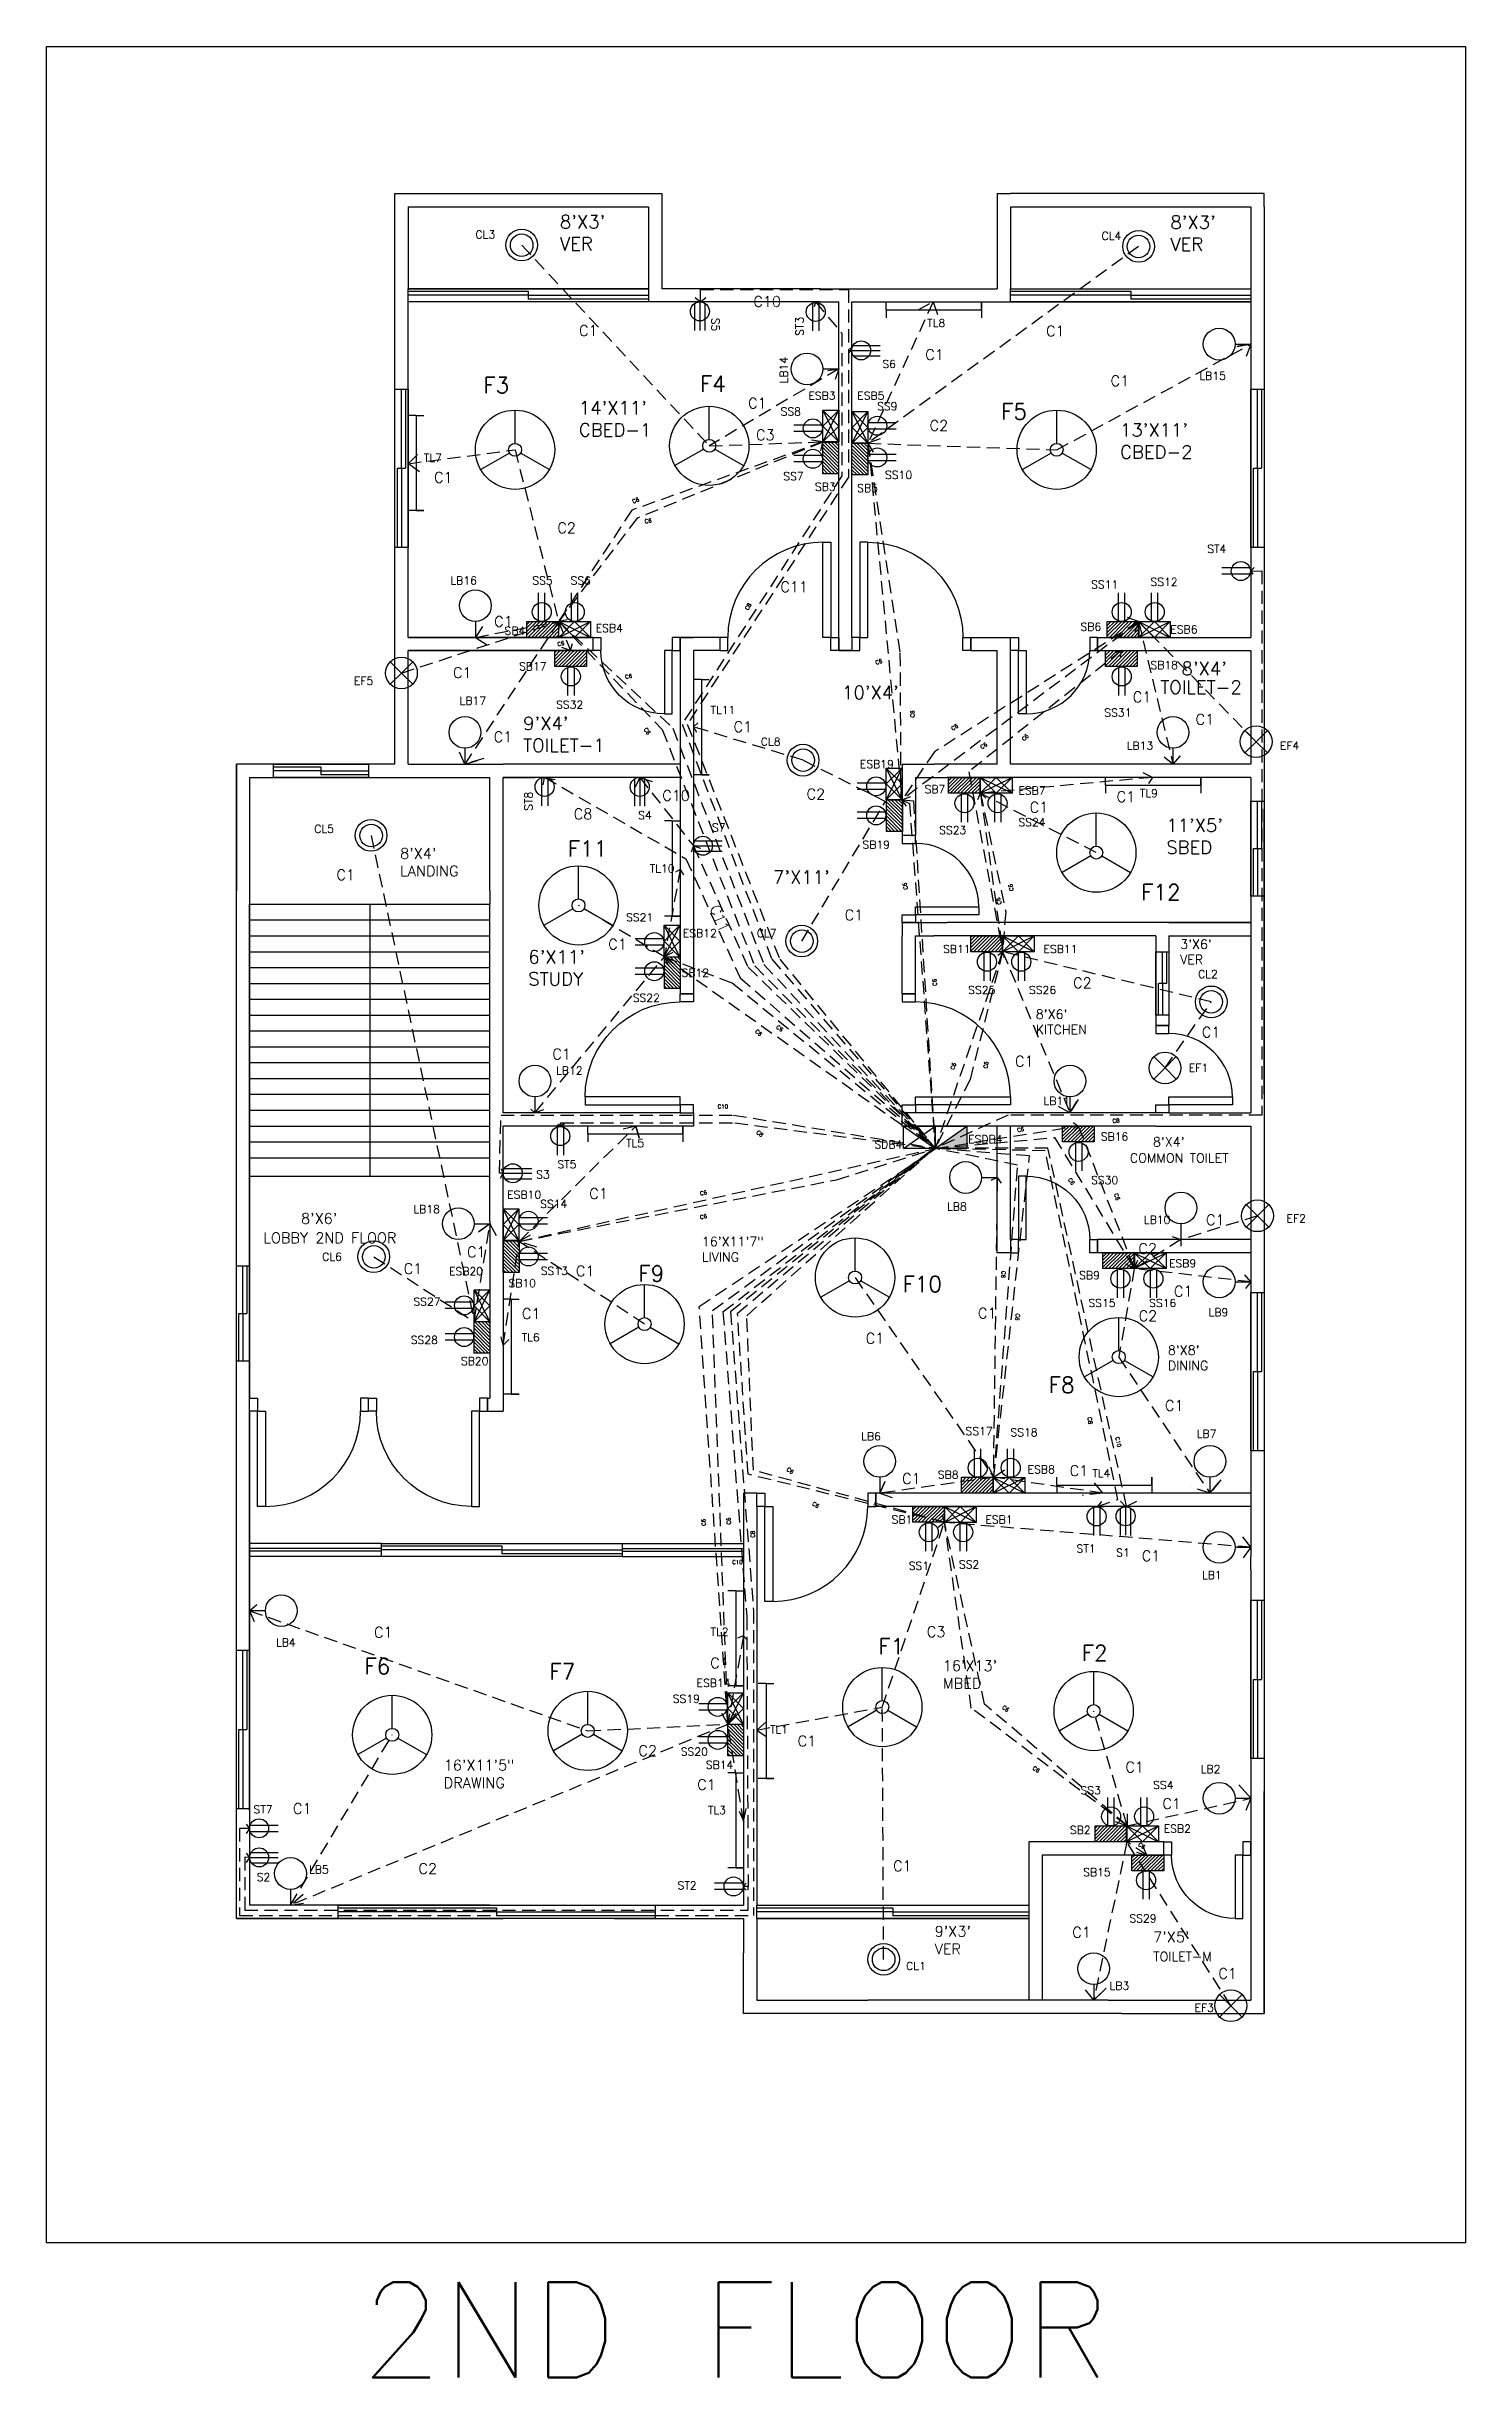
# Model space of a CAD drawing. Header units: inches. Extents: x -1037 to 4136, y -232 to 3826.
# Drawn here: x 880 to 1417, y 1620 to 2502 of the extents above; entities that cross this region are included whole.
import ezdxf

# ---------------------------------------------------------------- set-up
doc = ezdxf.new("R2010")
doc.units = ezdxf.units.IN
doc.header["$LTSCALE"] = 20
doc.header["$MEASUREMENT"] = 0
doc.linetypes.add('HIDDEN', pattern=[0.375, 0.25, -0.125])
for name, color, linetype in [('Dimensions', 90, 'Continuous'), ('Doors', 140, 'Continuous'), ('fixture', 4, 'Continuous'), ('FloorPlan', 7, 'Continuous'), ('Hidden', 2, 'HIDDEN'), ('HiddenEMG', 1, 'HIDDEN'), ('Windows', 40, 'Continuous')]:
    doc.layers.add(name, color=color, linetype=linetype)
doc.styles.get("Standard").update_dxf_attribs({"font": 'simplex.shx', "height": 2})
doc.styles.add('style1', font='txt.shx', dxfattribs={"height": 1.5})

msp = doc.modelspace()

# ---------------------------------------------------------------- texts
at = {"layer": 'Dimensions'}
for s, height, p in [("8'X3'", 5, (1074.26944, 2433.66912)), ("8'X3'", 5, (1305.34237, 2433.4951)), ('VER', 5, (1074.26944, 2425.33579)), ('VER', 5, (1305.34237, 2425.16176)), ("14'X11'", 5, (1081.47276, 2363.2078)), ('CBED-1', 5, (1081.47276, 2354.87447)), ("13'X11'", 5, (1286.30205, 2354.86245)), ('CBED-2', 5, (1286.30205, 2346.52911)), ("8'X4'", 5, (1309.56423, 2264.57053)), ("10'X4'", 5, (1181.089, 2255.4425)), ('TOILET-2', 5, (1301.5, 2257.5)), ("9'X4'", 5, (1060.3476, 2243.79063)), ('TOILET-1', 5, (1060.3476, 2235.45729)), ("11'X5'", 5, (1303.8129, 2205.18824)), ("8'X4'", 4, (1013.8129, 2195.04432)), ('SBED', 5, (1303.8129, 2196.85491)), ('LANDING', 4, (1013.8129, 2188.37765)), ("7'X11'", 5, (1154.93196, 2185.58014)), ("3'X6'", 3.5, (1309.06157, 2160.94039)), ("6'X11'", 5, (1062.3129, 2155.35491)), ('VER', 3.5, (1309.06157, 2155.10706)), ('STUDY', 5, (1062.3129, 2147.02158)), ("8'X6'", 3.5, (1254.38744, 2134.43199)), ('KITCHEN', 3.5, (1254.38744, 2128.59865)), ('COMMON TOILET', 3.5, (1290, 2080)), ("8'X4'", 3.5, (1298.75868, 2086.08875)), ("8'X6'", 4, (976.3129, 2056.85491)), ('LOBBY 2ND FLOOR', 4, (962, 2049.5)), ('16\'X11\'7"', 3.5, (1128, 2048.33333)), ('LIVING', 3.5, (1128, 2042.5)), ("8'X8'", 3.5, (1304.40807, 2007.23176)), ('DINING', 3.5, (1304.40807, 2001.39843)), ("16'X13'", 4, (1219.23124, 1887.51607)), ('MBED', 4, (1219.23124, 1880.84941)), ('16\'X11\'5"', 4, (1030.3129, 1849.85491)), ('DRAWING', 4, (1030.3129, 1843.18824)), ('VER', 4, (1216.14134, 1780.29089)), ("9'X3'", 4, (1216.14134, 1786.95755)), ("7'X5'", 4, (1298.85033, 1784.81686)), ('TOILET-M', 3.5, (1298.85033, 1777.65745))]:
    msp.add_text(s, height=height, dxfattribs=at).set_placement(p)
at = {"layer": 'fixture', "attachment_point": 1}
for s, insert, char_height, width in [('CL3', (1042.3129, 2432.85491), 3, 15.9196211), ('CL4', (1279.3129, 2432.35491), 3, 15.9196211), ('TL8', (1213.3129, 2399.35491), 3, 15.9196211), ('S6', (1196.3129, 2383.85491), 3, 15.9196211), ('F3', (1045.3129, 2377.35491), 6, 21.9196211), ('F4', (1127.3129, 2377.85491), 6, 21.9196211), ('LB15', (1316.3129, 2379.35491), 3, 15.9196211), ('SS8', (1157.8129, 2365.85491), 3, 15.9196211), ('ESB3', (1168.3129, 2371.85491), 3, 15.9196211), ('ESB5', (1186.8129, 2371.85491), 3, 15.9196211), ('SS9', (1194.3129, 2367.85491), 3, 15.9196211), ('F5', (1241.3129, 2367.35491), 6, 21.9196211), ('TL7', (1022.8129, 2348.35491), 3, 15.9196211), ('SS7', (1158.8129, 2341.35491), 3, 15.9196211), ('SS10', (1197.3129, 2341.85491), 3, 15.9196211), ('SB3', (1170.8129, 2337.35491), 3, 15.9196211), ('SB5', (1186.8129, 2336.85491), 3, 15.9196211), ('ST4', (1319.3129, 2313.85491), 3, 15.9196211), ('LB16', (1032.8129, 2301.85491), 3, 15.9196211), ('SS5', (1063.8129, 2301.85491), 3, 21), ('SS6', (1078.3129, 2301.85491), 3, 15.9196211), ('SS11', (1275.3129, 2300.35491), 3, 15.9196211), ('SS12', (1297.8129, 2301.35491), 3, 15.9196211), ('SB4', (1053.3129, 2282.85491), 3, 15.9196211), ('ESB4', (1087.8129, 2283.85491), 3, 15.9196211), ('SB6', (1271.3129, 2284.35491), 3, 15.9196211), ('ESB6', (1305.3129, 2283.35491), 3, 15.9196211), ('SB17', (1058.8129, 2269.35491), 3, 15.9196211), ('SB18', (1297.8129, 2269.85491), 3, 15.9196211), ('EF5', (996.3129, 2263.85491), 3, 21.9196211), ('LB17', (1036.3129, 2256.35491), 3, 15.9196211), ('SS32', (1072.8129, 2254.85491), 3, 15.9196211), ('TL11', (1131.3129, 2252.85491), 3, 15.9196211), ('SS31', (1280.3129, 2251.85491), 3, 15.9196211), ('CL8', (1150.3129, 2240.85491), 3, 15.9196211), ('LB13', (1288.8129, 2239.35491), 3, 15.9196211), ('EF4', (1346.8129, 2239.35491), 3, 21.9196211), ('ESB19', (1187.8129, 2232.35491), 3, 15.9196211), ('SB7', (1212.3129, 2222.85491), 3, 15.9196211), ('ESB7', (1247.8129, 2222.35491), 3, 15.9196211), ('TL9', (1293.8129, 2221.35491), 3, 15.9196211), ('CL5', (981.3129, 2207.85491), 3, 15.9196211), ('S4', (1103.9, 2213.01916), 3, 15.9196211), ('S7', (1131.8129, 2208.35491), 3, 15.9196211), ('SS23', (1217.8129, 2207.35491), 3, 15.9196211), ('SS24', (1247.8129, 2210.35491), 3, 15.9196211), ('F11', (1077.3129, 2201.85491), 6, 21.9196211), ('SB19', (1188.8129, 2201.85491), 3, 15.9196211), ('TL10', (1108.3129, 2192.85491), 3, 15.9196211), ('F12', (1294.3129, 2185.35491), 6, 21.9196211), ('SS21', (1099.3129, 2174.35491), 3, 15.9196211), ('ESB12', (1120.8129, 2168.35491), 3, 15.9196211), ('CL7', (1148.8129, 2168.35491), 3, 15.9196211), ('SB11', (1219.3129, 2162.35491), 3, 15.9196211), ('ESB11', (1257.3129, 2162.35491), 3, 15.9196211), ('SB12', (1120.3129, 2153.35491), 3, 15.9196211), ('SS25', (1228.8129, 2146.85491), 3, 15.9196211), ('SS26', (1251.8129, 2146.85491), 3, 15.9196211), ('CL2', (1315.8129, 2152.85491), 3, 15.9196211), ('SS22', (1101.8129, 2143.85491), 3, 15.9196211), ('LB12', (1072.8129, 2116.35491), 3, 15.9196211), ('EF1', (1312.3129, 2117.35491), 3, 21.9196211), ('LB11', (1257.3129, 2104.85491), 3, 15.9196211), ('SB16', (1279, 2091.35491), 3, 15.9196211), ('TL5', (1099.3129, 2088.85491), 3, 15.9196211), ('SDB4', (1193.3129, 2088.35491), 3, 21.9196211), ('ESDB4', (1228.8129, 2090.35491), 3, 21.9196211), ('S3', (1065.29272, 2076.97793), 3, 15.9196211), ('ST5', (1073.3129, 2080.85491), 3, 15.9196211), ('SS30', (1275.3129, 2074.85491), 3, 15.9196211), ('ESB10', (1054.3129, 2069.35491), 3, 15.9196211), ('SS14', (1066.8129, 2065.85491), 3, 15.9196211), ('LB8', (1220.8129, 2064.85491), 3, 15.9196211), ('LB18', (1018.8129, 2063.85491), 3, 15.9196211), ('LB10', (1295.3129, 2059.85491), 3, 15.9196211), ('EF2', (1349.3129, 2060.35491), 3, 21.9196211), ('CL6', (984.3129, 2045.85491), 3, 15.9196211), ('ESB20', (1032.3129, 2040.35491), 3, 15.9196211), ('SS13', (1067, 2040.5), 3, 15.9196211), ('F9', (1104, 2041), 6, 21.9196211), ('SB9', (1270.8129, 2038.85491), 3, 15.9196211), ('ESB9', (1304.8129, 2043.35491), 3, 15.9196211), ('SB10', (1054.8129, 2035.85491), 3, 15.9196211), ('F10', (1204, 2037), 6, 21.9196211), ('SS27', (1018.8129, 2028.85491), 3, 15.9196211), ('SS15', (1274.3129, 2028.35491), 3, 15.9196211), ('SS16', (1297.3129, 2028.35491), 3, 15.9196211), ('LB9', (1319.8129, 2024.85491), 3, 15.9196211), ('SS28', (1017.8129, 2014.35491), 3, 15.9196211), ('TL6', (1059.8129, 2015.35491), 3, 15.9196211), ('SB20', (1036.8129, 2006.35491), 3, 15.9196211), ('F8', (1259.3129, 1998.85491), 6, 21.9196211), ('LB6', (1188.3129, 1977.85491), 3, 15.9196211), ('SS17', (1227.8129, 1979.85491), 3, 15.9196211), ('SS18', (1244.8129, 1979.35491), 3, 15.9196211), ('LB7', (1315.3129, 1978.85491), 3, 15.9196211), ('SB8', (1217.3129, 1963.35491), 3, 15.9196211), ('ESB8', (1251.3129, 1965.35491), 3, 15.9196211), ('TL4', (1275.8129, 1963.85491), 3, 15.9196211), ('SB1', (1199.8129, 1946.35491), 3, 15.9196211), ('ESB1', (1235.3129, 1946.35491), 3, 15.9196211), ('ST1', (1269.8129, 1935.35491), 3, 15.9196211), ('S1', (1284.8129, 1933.85491), 3, 15.9196211), ('SS1', (1206.3129, 1928.85491), 3, 15.9196211), ('SS2', (1225.3129, 1929.35491), 3, 15.9196211), ('LB1', (1317.3129, 1925.35491), 3, 15.9196211), ('LB4', (966.8129, 1899.85491), 3, 15.9196211), ('TL2', (1131.3129, 1903.85491), 3, 15.9196211), ('F1', (1194.8129, 1899.85491), 6, 21.9196211), ('F2', (1271.8129, 1897.35491), 6, 21.9196211), ('F6', (1000.3129, 1892.35491), 6, 21.9196211), ('F7', (1070.3129, 1890.35491), 6, 21.9196211), ('ESB14', (1126, 1884.5), 3, 15.9196211), ('SS19', (1117, 1878.5), 3, 15.9196211), ('TL1', (1153.8129, 1866.85491), 3, 15.9196211), ('SS20', (1120, 1858.5), 3, 15.9196211), ('SB14', (1129.5, 1853.5), 3, 15.9196211), ('SS4', (1298.8129, 1845.85491), 3, 15.9196211), ('LB2', (1316.8129, 1851.85491), 3, 15.9196211), ('ST7', (958.3129, 1836.65491), 3, 15.9196211), ('TL3', (1130.3129, 1836.35491), 3, 15.9196211), ('SS3', (1271.3129, 1843.85491), 3, 15.9196211), ('SB2', (1267.3129, 1828.85491), 3, 15.9196211), ('ESB2', (1302.8129, 1829.35491), 3, 15.9196211), ('S2', (959.5, 1811), 3, 15.9196211), ('LB5', (979.3129, 1813.85491), 3, 15.9196211), ('SB15', (1272.3129, 1812.85491), 3, 15.9196211), ('ST2', (1118.8129, 1807.85491), 3, 15.9196211), ('SS29', (1289.8129, 1795.35491), 3, 15.9196211), ('CL1', (1205.3129, 1777.35491), 3, 15.9196211), ('LB3', (1282.3129, 1769.85491), 3, 15.9196211), ('EF3', (1314.5, 1761.5), 3, 21.9196211)]:
    msp.add_mtext(s, dxfattribs=dict(at, insert=insert, char_height=char_height, width=width))
at = {"layer": 'fixture', "char_height": 3, "width": 15.9196211, "attachment_point": 1}
for s, insert, rotation in [('S5', (1134.65102, 2399.86353), 270), ('ST3', (1163.5, 2393), 90), ('LB14', (1157.5, 2375), 90), ('ST8', (1060.8871, 2213.2), 90)]:
    msp.add_mtext(s, dxfattribs=dict(at, insert=insert, rotation=rotation))
at = {"layer": 'FloorPlan', "style": 'style1'}
msp.add_text('2ND FLOOR', height=36, dxfattribs=at).set_placement((998.80615, 1620.09496))
at = {"layer": 'Hidden', "style": 'style1'}
for s, rotation, p in [('C6', 21.80140949, (1102, 2329.5)), ('C6', 11.30993247, (1073.5, 2275.5)), ('C6', 18.43494882, (1194, 2268.5)), ('C6', 11.30993247, (1099.10741, 2263.08056)), ('C6', 45, (1250, 2239.5)), ('C6', 33.69006753, (1234, 2236.5)), ('C6', 108.43494882, (1241.5, 2178)), ('C6', 95.71059314, (1217, 2147)), ('C6', 318.36646066, (1148, 2129.5)), ('C6', 78.69006753, (1236, 2115.5)), ('C6', 11.30993247, (1247.5, 2091.5)), ('C6', 12.99461679, (1127.5, 2067.5)), ('C6', 291.03751103, (1284, 2068)), ('C6', 259.69515353, (1247, 2023)), ('C10', 282.18168839, (1284.5, 1976)), ('C6', 326.30993247, (1169.6137, 1950.51045)), ('C6', 93.57633437, (1139, 1943)), ('C6', 326.30993247, (1253.02908, 1850.38164)), ('C6', 326.30993247, (1293, 1821.5))]:
    msp.add_text(s, height=1.5, rotation=rotation, dxfattribs=at).set_placement(p)
for p in [(1134, 2100.5), (1139.5, 1928)]:
    msp.add_text('C10', height=1.5, dxfattribs=at).set_placement(p)
at = {"layer": 'Hidden', "char_height": 4, "attachment_point": 1, "style": 'style1'}
for s, insert, width in [('C10', (1147.5, 2408), 38.5392445), ('C1', (1081.5, 2397), 32.046847), ('C1', (1258.29357, 2396.84615), 24.3627939), ('C1', (1212.57037, 2387.88555), 38.5392445), ('C1', (1145.5, 2369.5), 24.7684202), ('C3', (1148.5, 2357.5), 29.2838973), ('C11', (1157.72125, 2299.98667), 38.5392445), ('C1', (1049.40355, 2286.86752), 12.3847587), ('C1', (1033.82102, 2267.48851), 27.7219406), ('C1', (1140, 2247), 36.2487287), ('C1', (1314.86793, 2249.80273), 18.74973), ('C10', (1113, 2221), 36.2487287), ('C2', (1167.65186, 2221.51476), 36.2487287), ('C1', (1285, 2220.5), 40.1045384), ('C1', (989.7033, 2190.93316), 14.9373825), ('C1', (1092.55687, 2164.69957), 7.3038893), ('C2', (1268.54054, 2150.04302), 17.3479067), ('C1', (1317.24812, 2131.3863), 16.0134563), ('C1', (1071.42768, 2123.09543), 15.3446395), ('C1', (1318.81488, 2060.31924), 11.1942962), ('C1', (1039.12626, 2048.17632), 10.1273416), ('C2', (1293.2279, 2049.40647), 13.5849927), ('C1', (1306.67712, 2033.29179), 29.1357809), ('C1', (1059.89678, 2024.82744), 18.4709241), ('C1', (1232.5, 2025), 20.634653), ('C1', (1190, 2015.5), 14.8964003), ('C1', (1267.23252, 1965.35491), 36.9878005), ('C1', (1294.50331, 1933.11907), 15.8998224), ('C1', (1003.9323, 1904.19784), 35.5687229), ('C3', (1213.15806, 1904.38199), 28.1668991), ('C1', (1131.18136, 1892.55627), 17.6315333), ('C1', (1164.25895, 1863.03837), 15.8931263), ('C2', (1103.98232, 1859.33059), 20.1764053), ('C1', (1126.24071, 1846.5067), 17.5721899), ('C1', (1200.39087, 1815.74027), 22.3835074), ('C1', (1323.5, 1775), 18.6821251)]:
    msp.add_mtext(s, dxfattribs=dict(at, insert=insert, width=width))
at = {"layer": 'Hidden', "insert": (1134.66309, 2178.07342), "char_height": 4, "width": 36.2487287, "attachment_point": 1, "rotation": 292.38013505, "style": 'style1'}
msp.add_mtext('C11', dxfattribs=at)
at = {"layer": 'HiddenEMG', "style": 'style1'}
for s, rotation, p in [('C6', 8.74616226, (1106.5, 2322)), ('C8', 59.03624347, (1145.5, 2289)), ('C6', 90, (1208.5, 2248.5)), ('C6', 303.69006753, (1106, 2244)), ('C6', 32.90524292, (1223, 2243.5)), ('C6', 102.99461679, (1206, 2183.5)), ('C6', 102.09475708, (1246, 2183)), ('C6', 323.13010235, (1156, 2131)), ('C6', 71.56505118, (1223.5, 2115)), ('C8', 323.13010235, (1148.45675, 2091.1691)), ('C8', 4.39870535, (1283.5, 2095)), ('C6', 306.86989765, (1266.5, 2073.5)), ('C6', 13.49573328, (1127.5, 2058.5)), ('C6', 265.91438322, (1241.5, 2039)), ('C8', 280.0079798, (1274, 1983.5)), ('C6', 323.97262661, (1159.92204, 1963.54501)), ('C6', 94.08561678, (1129.5, 1942.5)), ('C8', 90, (1148, 1938)), ('C6', 323.97262661, (1241.5, 1873.5))]:
    msp.add_text(s, height=1.5, rotation=rotation, dxfattribs=at).set_placement(p)
at = {"layer": 'HiddenEMG', "char_height": 4, "attachment_point": 1, "style": 'style1'}
for s, insert, width in [('C1', (1282.71176, 2377.97381), 22.4384662), ('C2', (1214.21706, 2361.07171), 20.3632903), ('C1', (1026.67902, 2341.40163), 21.0207839), ('C2', (1073.30204, 2322.29359), 21.0207839), ('C1', (1291.11186, 2258.29599), 9.7906026), ('C1', (1049.21798, 2243.18953), 13.006206), ('C1', (1252.07985, 2216.53377), 41.7509481), ('C8', (1079.5, 2214), 13.006206), ('C1', (1182.0788, 2175.7256), 26.7340962), ('C1', (1246.5261, 2120.37351), 20.8822281), ('C1', (1085.39944, 2070.267), 21.3773011), ('C1', (1015.13334, 2041.83854), 13.1356166), ('C1', (1080.32452, 2040.95076), 32.1442264), ('C2', (1293.33517, 2024.00006), 14.4203716), ('C1', (1303.27514, 1990.04603), 16.8626426), ('C1', (1203.81964, 1962.37741), 12.7511743), ('C1', (1288.3311, 1853.14831), 23.2412717), ('C1', (973.21982, 1837.44538), 23.4916181), ('C1', (1302.32817, 1839.31253), 14.0718007), ('C2', (1020.74517, 1814.70783), 21.5038632), ('C1', (1268.19196, 1790.60641), 16.4462923)]:
    msp.add_mtext(s, dxfattribs=dict(at, insert=insert, width=width))

# ---------------------------------------------------------------- blocks, each defined once
blk = doc.blocks.new('window5ft')
at = {"layer": 'Windows'}
for p, q in [((0, 0), (60, 0)), ((0, -5), (0, 0)), ((60, 0), (60, -5)), ((0, -1), (30, -1)), ((30, -2.5), (0, -2.5)), ((60, -5), (0, -5)), ((30, -1), (30, -4)), ((30, -2.5), (60, -2.5)), ((60, -4), (30, -4))]:
    blk.add_line(p, q, dxfattribs=at)
blk = doc.blocks.new('window2ft')
at = {"layer": 'Windows'}
for p, q in [((0, 0), (24, 0)), ((0, -5), (0, 0)), ((24, 0), (24, -5)), ((0, -1), (12, -1)), ((12, -2.5), (0, -2.5)), ((24, -5), (0, -5)), ((12, -1), (12, -4)), ((12, -2.5), (24, -2.5)), ((24, -4), (12, -4))]:
    blk.add_line(p, q, dxfattribs=at)
blk = doc.blocks.new('window3ft')
at = {"layer": 'Windows'}
for p, q in [((0, 0), (36, 0)), ((0, -5), (0, 0)), ((36, 0), (36, -5)), ((0, -1), (18, -1)), ((18, -2.5), (0, -2.5)), ((36, -5), (0, -5)), ((18, -1), (18, -4)), ((18, -2.5), (36, -2.5)), ((36, -4), (18, -4))]:
    blk.add_line(p, q, dxfattribs=at)
blk = doc.blocks.new('slidingdoor8ft')
at = {"layer": 'Doors'}
for p, q in [((0, 0), (91, 0)), ((0, -5), (0, 0)), ((91, 0), (91, -5)), ((0, -1), (45.5, -1)), ((45.5, -2.5), (0, -2.5)), ((91, -5), (0, -5)), ((45.5, -1), (45.5, -4)), ((45.5, -2.5), (91, -2.5)), ((91, -4), (45.5, -4))]:
    blk.add_line(p, q, dxfattribs=at)
blk = doc.blocks.new('slidingdoor9ft')
at = {"layer": 'Doors'}
for p, q in [((0, 0), (103, 0)), ((0, -5), (0, 0)), ((103, 0), (103, -5)), ((0, -1), (51.5, -1)), ((51.5, -2.5), (0, -2.5)), ((103, -5), (0, -5)), ((51.5, -1), (51.5, -4)), ((51.5, -2.5), (103, -2.5)), ((103, -4), (51.5, -4))]:
    blk.add_line(p, q, dxfattribs=at)
blk = doc.blocks.new('window10ft')
at = {"layer": 'Windows'}
for p, q in [((0, 0), (120, 0)), ((0, -5), (0, 0)), ((120, 0), (120, -5)), ((0, -1), (60, -1)), ((60, -2.5), (0, -2.5)), ((120, -5), (0, -5)), ((60, -1), (60, -4)), ((60, -2.5), (120, -2.5)), ((120, -4), (60, -4))]:
    blk.add_line(p, q, dxfattribs=at)
blk = doc.blocks.new('door3ft')
at = {"layer": 'Doors'}
for points in [[(-3, 5), (-6, 5), (-6, 41), (-3, 41)], [(-42, 5), (-45, 5), (-45, 0), (-42, 0)], [(0, 0), (-3, 0), (-3, 5), (0, 5)]]:
    blk.add_lwpolyline(points, close=True, dxfattribs=at)
blk.add_arc((-6, 5), 36, 90, 180, dxfattribs=at)
blk = doc.blocks.new('door2ft')
at = {"layer": 'Doors'}
for points in [[(-3, 5), (-6, 5), (-6, 29), (-3, 29)], [(-30, 5), (-33, 5), (-33, 0), (-30, 0)], [(0, 0), (-3, 0), (-3, 5), (0, 5)]]:
    blk.add_lwpolyline(points, close=True, dxfattribs=at)
blk.add_arc((-6, 5), 24, 90, 180, dxfattribs=at)
blk = doc.blocks.new('bulb light')
at = {"layer": 'fixture'}
blk.add_line((-6, 0), (0, 0), dxfattribs=at)
blk.add_circle((-12, 0), 6, dxfattribs=at)
blk = doc.blocks.new('fan')
at = {"layer": 'fixture'}
for p, q in [((0, 2.45), (0, 15)), ((-2.12, -1.22), (-12.99, -7.5)), ((2.12, -1.22), (12.99, -7.5))]:
    blk.add_line(p, q, dxfattribs=at)
for radius in [15, 2.45]:
    blk.add_circle((0, 0), radius, dxfattribs=at)
blk = doc.blocks.new('tubelight')
at = {"layer": 'fixture'}
for p, q in [((-18, 0), (-18, 3)), ((-18, 0), (18, 0)), ((-18, 0), (-18, -3)), ((18, 0), (18, 3)), ((18, 3), (18, 0)), ((18, 0), (18, -3))]:
    blk.add_line(p, q, dxfattribs=at)
blk = doc.blocks.new('ceiling light')
at = {"layer": 'fixture'}
for radius in [6, 6, 4.27]:
    blk.add_circle((0, 0), radius, dxfattribs=at)
blk = doc.blocks.new('switch board')
at = {"layer": 'fixture'}
h = blk.add_hatch(dxfattribs=at)
h.set_pattern_fill('ANSI31', color=256, scale=15, style=0)
h.set_pattern_definition([(45, (-1280.7453, -48.5972), (-1.3258252, 1.3258252), [])])
h.paths.add_polyline_path([(24, -12), (24, 0), (0, 0), (0, -12)])
for p, q in [((0, 0), (24, 0)), ((0, -12), (0, 0)), ((24, 0), (24, -12)), ((24, -12), (0, -12))]:
    blk.add_line(p, q, dxfattribs=at)
blk = doc.blocks.new('emergency sb')
at = {"layer": 'fixture'}
for p, q in [((-12, 6), (12, 6)), ((-12, -6), (-12, 6)), ((-12, -6), (12, 6)), ((-12, 6), (12, -6)), ((-12, -6), (0, 6)), ((0, -6), (-12, 6)), ((0, 6), (12, -6)), ((12, 6), (0, -6)), ((12, 6), (12, -6)), ((12, -6), (-12, -6))]:
    blk.add_line(p, q, dxfattribs=at)
blk = doc.blocks.new('2pin')
at = {"layer": 'fixture'}
for p, q in [((-17.7, 4), (0, 4)), ((-17.7, 0), (0, 0))]:
    blk.add_line(p, q, dxfattribs=at)
blk.add_circle((-12, 2), 6, dxfattribs=at)
blk = doc.blocks.new('3pin')
at = {"layer": 'fixture'}
for p, q in [((-18, 0), (0, 0)), ((-17.1, 3.1), (0.1, 3.1)), ((-17.1, 3.1), (0.1, 3.1)), ((-17, -3.4), (0.1, -3.4))]:
    blk.add_line(p, q, dxfattribs=at)
blk.add_circle((-12, 0), 6, dxfattribs=at)
blk = doc.blocks.new('main distribution board')
at = {"layer": 'fixture'}
for p, q in [((-12, 6), (12, 6)), ((-12, -6), (-12, 6)), ((-12, -6), (12, 6)), ((-12, 6), (12, -6)), ((12, 6), (12, -6)), ((12, -6), (-12, -6))]:
    blk.add_line(p, q, dxfattribs=at)
blk = doc.blocks.new('emergency sdb')
at = {"layer": 'fixture'}
blk.add_hatch(color=256, dxfattribs=at).paths.add_polyline_path([(24, -12), (24, 0), (0, -12)])
for p, q in [((0, 0), (24, 0)), ((0, -12), (0, 0)), ((0, -12), (24, 0)), ((24, 0), (24, -12)), ((24, -12), (0, -12))]:
    blk.add_line(p, q, dxfattribs=at)
blk = doc.blocks.new('exhaust fan')
at = {"layer": 'fixture'}
for q in [(-6.4, 6.4), (-6.4, -6.4), (6.4, 6.4), (6.4, -6.4)]:
    blk.add_line((0, 0), q, dxfattribs=at)
blk.add_circle((0, 0), 9, dxfattribs=at)

# ---------------------------------------------------------------- linework, layer by layer
at = {"layer": 'Doors'}
for p, q in [((1006.8129, 1935.85491), (956.8129, 1935.85491)), ((1006.8129, 1933.85491), (956.8129, 1933.85491)), ((1006.8129, 1932.85491), (956.8129, 1932.85491)), ((1097.8129, 1935.85491), (1143.8129, 1935.85491)), ((1097.8129, 1933.85491), (1143.8129, 1933.85491)), ((1097.8129, 1932.85491), (1143.8129, 1932.85491)), ((1006.8129, 1930.85491), (956.8129, 1930.85491)), ((1097.8129, 1930.85491), (1143.8129, 1930.85491))]:
    msp.add_line(p, q, dxfattribs=at)
at = {"layer": 'FloorPlan'}
for p, q in [((1011.8129, 2441.85491), (1011.8129, 2446.85491)), ((1011.8129, 2446.85491), (1016.8129, 2446.85491)), ((1011.8129, 2446.85491), (1107.8129, 2446.85491)), ((1016.8129, 2446.85491), (1112.8129, 2446.85491)), ((1112.8129, 2446.85491), (1112.8129, 2410.85491)), ((1239.8129, 2446.85491), (1239.8129, 2410.85491)), ((1239.8129, 2446.85491), (1244.8129, 2446.85491)), ((1340.8129, 2446.85491), (1244.8129, 2446.85491)), ((1340.8129, 2441.85491), (1340.8129, 2446.85491)), ((1011.8129, 2230.85491), (1011.8129, 2441.85491)), ((1016.8129, 2441.85491), (1107.8129, 2441.85491)), ((1016.8129, 2441.85491), (1107.8129, 2441.85491)), ((1016.8129, 2441.85491), (1016.8129, 2410.85491)), ((1107.8129, 2441.85491), (1107.8129, 2410.85491)), ((1244.8129, 2441.85491), (1335.8129, 2441.85491)), ((1244.8129, 2441.85491), (1244.8129, 2410.85491)), ((1335.8129, 2441.85491), (1335.8129, 2410.85491)), ((1340.8129, 2441.85491), (1340.8129, 1757.85491)), ((1340.8129, 2441.85491), (1340.8129, 1757.85491)), ((1107.8129, 2410.85491), (1016.8129, 2410.85491)), ((1172.8129, 2410.85491), (1112.8129, 2410.85491)), ((1172.8129, 2410.85491), (1179.8129, 2410.85491)), ((1179.8129, 2410.85491), (1184.8129, 2410.85491)), ((1184.8129, 2410.85491), (1239.8129, 2410.85491)), ((1244.8129, 2410.85491), (1335.8129, 2410.85491)), ((1172.8129, 2405.85491), (1016.8129, 2405.85491)), ((1016.8129, 2278.85491), (1016.8129, 2405.85491)), ((1016.8129, 2278.85491), (1016.8129, 2405.85491)), ((1172.8129, 2405.85491), (1179.8129, 2405.85491)), ((1179.8129, 2278.85491), (1179.8129, 2405.85491)), ((1184.8129, 2405.85491), (1335.8129, 2405.85491)), ((1184.8129, 2278.85491), (1184.8129, 2405.85491)), ((1335.8129, 2405.85491), (1335.8129, 2278.85491)), ((1086.8129, 2278.85491), (1016.8129, 2278.85491)), ((1016.8129, 2278.85491), (1086.8129, 2278.85491)), ((1086.8129, 2273.85491), (1086.8129, 2278.85491)), ((1134.8129, 2278.85491), (1119.8129, 2278.85491)), ((1119.8129, 2278.85491), (1124.8129, 2278.85491)), ((1119.8129, 2278.85491), (1119.8129, 2273.85491)), ((1134.8129, 2278.85491), (1134.8129, 2273.85491)), ((1179.8129, 2273.85491), (1179.8129, 2278.85491)), ((1184.8129, 2278.85491), (1184.8129, 2273.85491)), ((1229.8129, 2278.85491), (1244.8129, 2278.85491)), ((1229.8129, 2273.85491), (1229.8129, 2278.85491)), ((1244.8129, 2273.85491), (1244.8129, 2278.85491)), ((1277.8129, 2278.85491), (1335.8129, 2278.85491)), ((1277.8129, 2278.85491), (1277.8129, 2273.85491)), ((1086.8129, 2273.85491), (1016.8129, 2273.85491)), ((1016.8129, 2273.85491), (1086.8129, 2273.85491)), ((1016.8129, 2230.85491), (1016.8129, 2273.85491)), ((1016.8129, 2230.85491), (1016.8129, 2273.85491)), ((1119.8129, 2273.85491), (1119.8129, 2230.85491)), ((1134.8129, 2273.85491), (1124.8129, 2273.85491)), ((1124.8129, 2273.85491), (1124.8129, 2230.85491)), ((1179.8129, 2273.85491), (1184.8129, 2273.85491)), ((1184.8129, 2273.85491), (1179.8129, 2273.85491)), ((1229.8129, 2273.85491), (1239.8129, 2273.85491)), ((1239.8129, 2230.85491), (1239.8129, 2273.85491)), ((1244.8129, 2230.85491), (1244.8129, 2273.85491)), ((1277.8129, 2273.85491), (1335.8129, 2273.85491)), ((1335.8129, 2273.85491), (1335.8129, 2230.85491)), ((1335.8129, 2273.85491), (1335.8129, 2230.85491)), ((1011.8129, 2230.85491), (951.8129, 2230.85491)), ((951.8129, 2230.85491), (951.8129, 2182.85491)), ((951.8129, 1793.85491), (951.8129, 2230.85491)), ((956.8129, 2225.85491), (956.8129, 2177.85491)), ((956.8129, 2225.85491), (1047.8129, 2225.85491)), ((1016.8129, 2230.85491), (1052.8129, 2230.85491)), ((1047.8129, 2182.85491), (1047.8129, 2225.85491)), ((1119.8129, 2230.85491), (1052.8129, 2230.85491)), ((1119.8129, 2225.85491), (1052.8129, 2225.85491)), ((1052.8129, 2225.85491), (1064.8129, 2225.85491)), ((1052.8129, 2177.85491), (1052.8129, 2225.85491)), ((1119.8129, 2230.85491), (1119.8129, 2143.85491)), ((1124.8129, 2230.85491), (1124.8129, 2225.85491)), ((1124.8129, 2225.85491), (1124.8129, 2143.85491)), ((1203.8129, 2230.85491), (1203.8129, 2203.85491)), ((1203.8129, 2230.85491), (1215.8129, 2230.85491)), ((1203.8129, 2225.85491), (1203.8129, 2203.85491)), ((1208.8129, 2225.85491), (1208.8129, 2203.85491)), ((1208.8129, 2225.85491), (1220.8129, 2225.85491)), ((1239.8129, 2230.85491), (1215.8129, 2230.85491)), ((1299.8129, 2225.85491), (1220.8129, 2225.85491)), ((1335.8129, 2225.85491), (1220.8129, 2225.85491)), ((1335.8129, 2230.85491), (1244.8129, 2230.85491)), ((1299.8129, 2230.85491), (1244.8129, 2230.85491)), ((1299.8129, 2225.85491), (1244.8129, 2225.85491)), ((1299.8129, 2225.85491), (1292.8129, 2225.85491)), ((1335.8129, 2225.85491), (1304.8129, 2225.85491)), ((1335.8129, 2225.85491), (1304.8129, 2225.85491)), ((1335.8129, 2225.85491), (1335.8129, 2218.85491)), ((1335.8129, 2218.85491), (1335.8129, 2213.85491)), ((1335.8129, 2213.85491), (1335.8129, 2158.85491)), ((1340.8129, 2105.85491), (1340.8129, 2213.85491)), ((1208.8129, 2203.85491), (1203.8129, 2203.85491)), ((951.8129, 2177.85491), (951.8129, 2182.85491)), ((1047.8129, 2182.85491), (1047.8129, 2177.85491)), ((951.8129, 1793.85491), (951.8129, 2177.85491)), ((956.8129, 2177.85491), (956.8129, 1990.85491)), ((956.8129, 2177.85491), (956.8129, 2141.85491)), ((956.8129, 2177.85491), (1047.8129, 2177.85491)), ((956.8129, 1990.85491), (956.8129, 2177.85491)), ((956.8129, 2171.85491), (1047.8129, 2171.85491)), ((1002.3129, 2177.85491), (1002.3129, 2074.85491)), ((1047.8129, 2057.85491), (1047.8129, 2177.85491)), ((1052.8129, 2098.85491), (1052.8129, 2177.85491)), ((1203.8129, 2170.85491), (1203.8129, 2165.85491)), ((1203.8129, 2170.85491), (1208.8129, 2170.85491)), ((1208.8129, 2170.85491), (1220.8129, 2170.85491)), ((1225.3129, 2170.85491), (1220.8129, 2170.85491)), ((1335.8129, 2170.85491), (1225.3129, 2170.85491)), ((1304.8129, 2170.85491), (1335.8129, 2170.85491)), ((956.8129, 2165.85491), (1047.8129, 2165.85491)), ((1203.8129, 2143.85491), (1203.8129, 2165.85491)), ((1208.8129, 2165.85491), (1215.8129, 2165.85491)), ((1208.8129, 2143.85491), (1208.8129, 2165.85491)), ((1299.8129, 2165.85491), (1215.8129, 2165.85491)), ((1299.8129, 2165.85491), (1299.8129, 2146.85491)), ((1304.8129, 2165.85491), (1304.8129, 2141.85491)), ((1304.8129, 2165.85491), (1335.8129, 2165.85491)), ((1304.8129, 2165.85491), (1304.8129, 2131.85491)), ((1335.8129, 2165.85491), (1335.8129, 2110.85491)), ((956.8129, 2159.85491), (1047.8129, 2159.85491)), ((956.8129, 2153.85491), (1047.8129, 2153.85491)), ((956.8129, 2147.85491), (1047.8129, 2147.85491)), ((1299.8129, 2146.85491), (1299.8129, 2141.85491)), ((956.8129, 2141.85491), (956.8129, 2135.85491)), ((956.8129, 2141.85491), (1047.8129, 2141.85491)), ((956.8129, 2135.85491), (1047.8129, 2135.85491)), ((1124.8129, 2143.85491), (1119.8129, 2143.85491)), ((1203.8129, 2143.85491), (1208.8129, 2143.85491)), ((1299.8129, 2141.85491), (1299.8129, 2131.85491)), ((956.8129, 2129.85491), (1047.8129, 2129.85491)), ((1299.8129, 2131.85491), (1304.8129, 2131.85491)), ((956.8129, 2123.85491), (1047.8129, 2123.85491)), ((956.8129, 2117.85491), (1047.8129, 2117.85491)), ((956.8129, 2111.85491), (1047.8129, 2111.85491)), ((1335.8129, 2110.85491), (1335.8129, 2105.85491)), ((956.8129, 2105.85491), (1047.8129, 2105.85491)), ((1335.8129, 2105.85491), (1335.8129, 2098.85491)), ((956.8129, 2099.85491), (1047.8129, 2099.85491)), ((956.8129, 2093.85491), (1047.8129, 2093.85491)), ((1119.8129, 2098.85491), (1052.8129, 2098.85491)), ((1052.8129, 2062.85491), (1052.8129, 2093.85491)), ((1124.8129, 2093.85491), (1052.8129, 2093.85491)), ((1119.8129, 2098.85491), (1124.8129, 2098.85491)), ((1124.8129, 2098.85491), (1124.8129, 2093.85491)), ((1203.8129, 2093.85491), (1203.8129, 2098.85491)), ((1208.8129, 2098.85491), (1203.8129, 2098.85491)), ((1299.8129, 2093.85491), (1203.8129, 2093.85491)), ((1299.8129, 2098.85491), (1208.8129, 2098.85491)), ((1239.8129, 2045.85491), (1239.8129, 2093.85491)), ((1244.8129, 2050.85491), (1244.8129, 2093.85491)), ((1299.8129, 2098.85491), (1299.8129, 2098.85491)), ((1304.8129, 2098.85491), (1299.8129, 2098.85491)), ((1299.8129, 2093.85491), (1304.8129, 2093.85491)), ((1304.8129, 2098.85491), (1335.8129, 2098.85491)), ((1304.8129, 2093.85491), (1335.8129, 2093.85491)), ((1335.8129, 2093.85491), (1335.8129, 2050.85491)), ((1335.8129, 2093.85491), (1335.8129, 2086.85491)), ((956.8129, 2087.85491), (1047.8129, 2087.85491)), ((956.8129, 2081.85491), (1047.8129, 2081.85491)), ((956.8129, 2074.85491), (1047.8129, 2074.85491)), ((1047.8129, 2057.85491), (1047.8129, 1990.85491)), ((1052.8129, 2062.85491), (1052.8129, 1990.85491)), ((1244.8129, 2050.85491), (1244.8129, 2045.85491)), ((1335.8129, 2050.85491), (1277.8129, 2050.85491)), ((1277.8129, 2045.85491), (1277.8129, 2050.85491)), ((1335.8129, 2050.85491), (1335.8129, 1954.85491)), ((1244.8129, 2045.85491), (1239.8129, 2045.85491)), ((1335.8129, 2045.85491), (1277.8129, 2045.85491)), ((1335.8129, 2045.85491), (1335.8129, 2014.85491)), ((1335.8129, 2014.85491), (1335.8129, 2009.85491)), ((1335.8129, 2009.85491), (1335.8129, 2002.85491)), ((1335.8129, 2002.85491), (1335.8129, 1997.85491)), ((1335.8129, 1997.85491), (1335.8129, 1930.85491)), ((956.8129, 1990.85491), (956.8129, 1990.85491)), ((956.8129, 1990.85491), (956.8129, 1990.85491)), ((956.8129, 1985.85491), (956.8129, 1990.85491)), ((956.8129, 1985.85491), (956.8129, 1834.85491)), ((956.8129, 1834.85491), (956.8129, 1985.85491)), ((1046.8129, 1990.85491), (1047.8129, 1990.85491)), ((1046.8129, 1990.85491), (1046.8129, 1985.85491)), ((1046.8129, 1985.85491), (1047.8129, 1985.85491)), ((1047.8129, 1985.85491), (1052.8129, 1985.85491)), ((1052.8129, 1990.85491), (1052.8129, 1985.85491)), ((1148.8129, 1954.85491), (1143.8129, 1954.85491)), ((1143.8129, 1954.85491), (1143.8129, 1798.85491)), ((1148.8129, 1949.85491), (1148.8129, 1954.85491)), ((1335.8129, 1954.85491), (1193.8129, 1954.85491)), ((1193.8129, 1954.85491), (1193.8129, 1949.85491)), ((1148.8129, 1949.85491), (1148.8129, 1798.85491)), ((1335.8129, 1949.85491), (1193.8129, 1949.85491)), ((1335.8129, 1925.85491), (1335.8129, 1930.85491)), ((1335.8129, 1925.85491), (1335.8129, 1846.85491)), ((1340.8129, 1925.85491), (1340.8129, 1841.85491)), ((1335.8129, 1846.85491), (1335.8129, 1841.85491)), ((1335.8129, 1841.85491), (1335.8129, 1822.85491)), ((1340.8129, 1757.85491), (1340.8129, 1841.85491)), ((956.8129, 1834.85491), (956.8129, 1829.85491)), ((956.8129, 1829.85491), (956.8129, 1798.85491)), ((1256.8129, 1822.85491), (1251.8129, 1822.85491)), ((1251.8129, 1822.85491), (1251.8129, 1817.85491)), ((1251.8129, 1817.85491), (1251.8129, 1762.85491)), ((1302.8129, 1822.85491), (1256.8129, 1822.85491)), ((1302.8129, 1817.85491), (1256.8129, 1817.85491)), ((1256.8129, 1817.85491), (1256.8129, 1762.85491)), ((1302.8129, 1817.85491), (1302.8129, 1822.85491)), ((1335.8129, 1822.85491), (1335.8129, 1817.85491)), ((1335.8129, 1817.85491), (1335.8129, 1762.85491)), ((956.8129, 1793.85491), (951.8129, 1793.85491)), ((951.8129, 1793.85491), (1047.8129, 1793.85491)), ((1047.8129, 1798.85491), (956.8129, 1798.85491)), ((956.8129, 1793.85491), (1052.8129, 1793.85491)), ((1052.8129, 1793.85491), (956.8129, 1793.85491)), ((1047.8129, 1798.85491), (1143.8129, 1798.85491)), ((1089.8129, 1793.85491), (1052.8129, 1793.85491)), ((1094.8129, 1793.85491), (1089.8129, 1793.85491)), ((1094.8129, 1793.85491), (1143.8129, 1793.85491)), ((1143.8129, 1793.85491), (1143.8129, 1780.85491)), ((1148.8129, 1798.85491), (1251.8129, 1798.85491)), ((1148.8129, 1793.85491), (1148.8129, 1780.85491)), ((1148.8129, 1793.85491), (1251.8129, 1793.85491)), ((1143.8129, 1757.85491), (1143.8129, 1780.85491)), ((1148.8129, 1780.85491), (1148.8129, 1762.85491)), ((1185.8129, 1757.85491), (1143.8129, 1757.85491)), ((1148.8129, 1762.85491), (1190.8129, 1762.85491)), ((1190.8129, 1757.85491), (1185.8129, 1757.85491)), ((1281.8129, 1762.85491), (1190.8129, 1762.85491)), ((1286.8129, 1757.85491), (1190.8129, 1757.85491)), ((1281.8129, 1762.85491), (1335.8129, 1762.85491)), ((1286.8129, 1757.85491), (1340.8129, 1757.85491)), ((1286.8129, 1757.85491), (1340.8129, 1757.85491))]:
    msp.add_line(p, q, dxfattribs=at)
msp.add_lwpolyline([(880, 2502.5), (1417, 2502.5), (1417, 1671), (880, 1671)], close=True, dxfattribs=at)
at = {"layer": 'Hidden'}
for p, q in [((1059.8129, 2427.35491), (1130.8129, 2351.35491)), ((1293.3129, 2426.85491), (1190.8129, 2352.35491)), ((1127.5, 2405.85491), (1127.5, 2410.5)), ((1127.5, 2410.5), (1183.5, 2410.5)), ((1183.5, 2410.5), (1183.5, 2387.5)), ((1125.5, 2407.5), (1127.5, 2405.85491)), ((1127.5, 2405.85491), (1129.5, 2407.5)), ((1215.56776, 2405.85491), (1190.87733, 2352.40174)), ((1209.9316, 2402.85491), (1215.56776, 2405.85491)), ((1215.56776, 2405.85491), (1217.38589, 2400.65897)), ((1183.5, 2387.5), (1184.7, 2387.5)), ((1184.7, 2387.5), (1183.5, 2386.5)), ((1183.5, 2387.5), (1183.5, 2339.5)), ((1184.7, 2387.5), (1184, 2388.5)), ((1179.8129, 2380.5), (1130.8129, 2351.35491)), ((1175.74816, 2379.84178), (1179.8129, 2380.5)), ((1179.8129, 2380.5), (1178.5, 2376.5)), ((1173.8129, 2352.85491), (1101.5, 2327)), ((1130.8129, 2351.35491), (1173.8129, 2352.85491)), ((1173.8129, 2352.85491), (1169.5, 2353.5)), ((1193, 2349), (1191, 2352.35491)), ((1191, 2352.35491), (1203.7373, 2217.34254)), ((1183.5, 2339.5), (1122.5, 2246)), ((1101.5, 2327), (1073.8129, 2284.85491)), ((1077, 2285.5), (1073.8129, 2284.85491)), ((1014.3129, 2265.35491), (1073.8129, 2284.85491)), ((1042.3129, 2278.85491), (1073.8129, 2284.85491)), ((1044.94928, 2282.95854), (1042.3129, 2278.85491)), ((1042.3129, 2278.85491), (1046.704, 2275.94934)), ((1073.78831, 2284.81751), (1078.3129, 2273.85491)), ((1073.8129, 2284.85491), (1117, 2244.5)), ((1293.45748, 2284.85491), (1203.7875, 2217.38031)), ((1292, 2281), (1293.45748, 2284.85491)), ((1337.8129, 2239.35491), (1293.3129, 2284.85491)), ((1078.3129, 2273.85491), (1075, 2275)), ((1078.3129, 2273.85491), (1079, 2276.5)), ((1286.8129, 2273.85491), (1229, 2228)), ((1286.8129, 2273.85491), (1284.5, 2273)), ((1286.5, 2271.5), (1286.8129, 2273.85491)), ((1117, 2244.5), (1151.5, 2155)), ((1122.5, 2246), (1157.5, 2157)), ((1124.8129, 2245), (1126.5, 2246.5)), ((1166.3129, 2232.35491), (1124.8129, 2245)), ((1124.8129, 2245), (1126, 2243)), ((1104.5, 2225.83799), (1102.79355, 2222.15467)), ((1104.48674, 2225.85489), (1124.8129, 2199.95491)), ((1104.5, 2225.85491), (1109.21754, 2224.32121)), ((1166.3129, 2232.35491), (1197.5129, 2216.75491)), ((1229, 2228), (1241.8438, 2159.97736)), ((1298.52461, 2225.85491), (1233.3129, 2219.85491)), ((1298.52461, 2225.85491), (1295, 2227.5)), ((1298.52461, 2225.85491), (1297, 2223.5)), ((1207, 2218.5), (1203.90058, 2217.38031)), ((1203.90058, 2217.38031), (1208.06243, 2217.00391)), ((1208.06243, 2217.00391), (1216.3129, 2085.35491)), ((1232.5, 2217.5), (1233.46354, 2219.86877)), ((1233.46354, 2219.86877), (1241.86261, 2159.84295)), ((1002.8129, 2203.85491), (1041.88436, 2019.85491)), ((1124.8129, 2199.95491), (1124, 2197.5)), ((1124.8129, 2199.95491), (1145.5, 2154)), ((1124.8129, 2199.95491), (1127.5, 2199)), ((1113.8129, 2157.85491), (1081.3129, 2177.35491)), ((1064.8129, 2098.85491), (1113.8129, 2157.85491)), ((1115.5, 2154.5), (1113.72202, 2157.90944)), ((1113.72202, 2157.90944), (1216.3129, 2085.3549)), ((1145.5, 2154), (1216.3129, 2085.3549)), ((1151.5, 2155), (1216.3129, 2085.35491)), ((1157.5, 2157), (1216.3129, 2085.35491)), ((1241.8603, 2159.85945), (1229.5, 2111.5)), ((1320.8129, 2140.85491), (1241.8129, 2159.85491)), ((1242.5, 2157.5), (1241.8603, 2159.85945)), ((1303.3129, 2115.85491), (1320.8129, 2140.85491)), ((1229.5, 2111.5), (1216.3129, 2085.35495)), ((1064.8129, 2098.85491), (1063.26166, 2100.28402)), ((1051.37212, 2075.95491), (1052, 2098)), ((1052, 2098), (1140, 2098)), ((1068.00636, 2099.98199), (1064.8129, 2098.85491)), ((1140, 2098), (1216.3129, 2085.5)), ((1216.3129, 2085.3549), (1270.5, 2093.85491)), ((1270.5, 2093.85491), (1268.5, 2095)), ((1270.5, 2093.85491), (1269, 2092)), ((1270.5, 2093.85491), (1291.68963, 2039.85491)), ((1058.8184, 2050.14347), (1216.46701, 2085.35491)), ((1132, 2024), (1216.04231, 2085.54432)), ((1136, 2023.5), (1216.04231, 2085.54432)), ((1141.5, 2023), (1216.28701, 2085.70317)), ((1259, 2085.5), (1216.3129, 2085.5)), ((1252, 2082.5), (1216.46701, 2085.35491)), ((1238.52305, 1960.82453), (1252, 2082.5)), ((1288.74533, 1949.85491), (1259, 2085.5)), ((1052.8129, 2075.95491), (1051.37212, 2075.95491)), ((1051.76221, 2074.08284), (1052.8129, 2075.95491)), ((1051.91825, 2077.74469), (1052.8129, 2075.95491)), ((1239.8129, 2074.35491), (1237.40799, 2073.18993)), ((1239.8129, 2074.35491), (1238.2878, 1960.82453)), ((1239.8129, 2074.35491), (1241.27218, 2072.18286)), ((1041.8129, 2019.77717), (1047.8129, 2056.85491)), ((1047.8129, 2056.85491), (1043.42085, 2053.74103)), ((1043.42085, 2053.74103), (1047.8129, 2056.85491)), ((1047.8129, 2056.85491), (1050.33892, 2052.20579)), ((1338.3129, 2059.85491), (1309.3129, 2050.85491)), ((1052.8129, 2010.88439), (1058.8129, 2050.35491)), ((1063, 2052.5), (1058.8184, 2050.14347)), ((1309.3129, 2050.85491), (1291.8129, 2039.85491)), ((1306.01578, 2052.04376), (1309.3129, 2050.85491)), ((1309.3129, 2050.85491), (1309.3129, 2048.35491)), ((1291.68963, 2039.85491), (1293, 2043)), ((1335.8129, 2034.85491), (1291.68963, 2039.85491)), ((1186, 2036.5), (1238.52305, 1960.82453)), ((1335.8129, 2034.85491), (1333.46975, 2037.47292)), ((1335.8129, 2034.85491), (1333.74916, 2032.29883)), ((1137.92167, 1867.42285), (1132, 2024)), ((1136, 2023.5), (1145, 1908)), ((1145.5, 1962), (1141.5, 2023)), ((1052.8129, 2010.88439), (1052, 2014)), ((1052.8129, 2010.88439), (1055, 2013)), ((1219.8129, 1943.85491), (1145.5, 1962)), ((1279.81966, 1954.85491), (1238.3129, 1960.85491)), ((1242.5, 1963.5), (1238.52305, 1960.82453)), ((1279.81966, 1954.85491), (1275.9297, 1959.67746)), ((1279.81966, 1954.85491), (1272, 1954)), ((1286.41625, 1951.77422), (1288.4129, 1949.85491)), ((1288.4129, 1949.69066), (1292.62986, 1951.77422)), ((1196.3129, 1873.85491), (1219.80724, 1943.79244)), ((1219, 1946.5), (1219.8129, 1943.85491)), ((1230, 1873.5), (1219.80724, 1943.85491)), ((1335.8129, 1934.35491), (1219.80724, 1943.79244)), ((1335.8129, 1934.35491), (1332.37213, 1938.97625)), ((1335.8129, 1934.35491), (1332.5346, 1929.89012)), ((956.8129, 1910.35491), (959.53881, 1912.69135)), ((956.8129, 1910.35491), (1084.8129, 1864.85491)), ((956.8129, 1910.35491), (958.58259, 1906.24576)), ((1145, 1908), (1145.5, 1806)), ((1143.8129, 1900.85491), (1137.8129, 1867.35491)), ((1143.8129, 1900.85491), (1141.5, 1900)), ((1143.8129, 1900.85491), (1145, 1899.5)), ((1141, 1871.5), (1137.92167, 1867.42285)), ((1148.8129, 1865.17268), (1196.3129, 1873.85491)), ((1196.3129, 1873.85491), (1196.3129, 1873.85491)), ((1196.8129, 1778.35491), (1196.3129, 1873.85491)), ((1288.97554, 1828.89125), (1230, 1873.5)), ((1084.8129, 1864.85491), (1137.85373, 1867.35491)), ((1148.8129, 1865.17268), (1152.3129, 1868.32518)), ((1148.8129, 1865.17268), (1152.3129, 1862.72417)), ((1284.5, 1830.5), (1288.97554, 1828.89125)), ((955.5, 1818.5), (956.82237, 1816.95499)), ((1328.22899, 1760.77101), (1288.8129, 1822.91218)), ((1296.46596, 1817.85491), (1288.86735, 1822.85491)), ((1292.5, 1819), (1296.46596, 1817.85491)), ((1296.46596, 1817.85491), (1295, 1821)), ((956.82237, 1816.95499), (955, 1817)), ((955, 1817), (955, 1797)), ((956.82237, 1816.95499), (955.5, 1815)), ((1145.5, 1806), (1143.61278, 1805.98449)), ((1144.73325, 1807.17386), (1143.6129, 1805.95491)), ((1144.73325, 1804.55917), (1143.8129, 1805.70575)), ((1145.5, 1797), (1145.5, 1806)), ((955, 1797), (1145.5, 1797))]:
    msp.add_line(p, q, dxfattribs=at)
at = {"layer": 'HiddenEMG'}
for p, q in [((1170.99795, 2405.85491), (1170.5, 2404)), ((1170.99795, 2405.85491), (1181, 2394)), ((1170.99795, 2405.85491), (1172.5, 2405)), ((1181, 2394), (1181, 2340)), ((1262.3129, 2349.85491), (1335.8129, 2389.85491)), ((1335.8129, 2389.85491), (1330.5, 2389)), ((1330.5, 2389), (1335.8129, 2389.85491)), ((1335.8129, 2389.85491), (1333.99952, 2385.21742)), ((1016.8129, 2344.60302), (1057.3129, 2349.85491)), ((1016.8129, 2344.60302), (1021.08599, 2348.72599)), ((1057.3129, 2349.85491), (1073.78831, 2284.85491)), ((1173.75251, 2352.77702), (1103.5, 2324)), ((1173, 2349.5), (1173.75251, 2352.77702)), ((1195.5, 2354), (1190.87733, 2352.40174)), ((1190.87733, 2352.40174), (1203, 2273)), ((1190.87733, 2352.3179), (1262.3129, 2349.85491)), ((1021.19146, 2341.4588), (1016.8129, 2344.60302)), ((1181, 2340), (1120.5, 2246)), ((1103.5, 2324), (1073.8129, 2284.85491)), ((1335.8129, 2303.9287), (1337.06167, 2305.30912)), ((1337.06167, 2305.30912), (1335.8129, 2303.9287)), ((1335.8129, 2303.9287), (1340, 2304)), ((1335.8129, 2303.9287), (1336.55169, 2302.76274)), ((1336.55169, 2302.76274), (1335.8129, 2303.9287)), ((1340, 2304), (1340, 2098)), ((1289, 2286.5), (1293.45748, 2284.85491)), ((1073.8129, 2284.85491), (1038.3129, 2230.85491)), ((1074, 2282), (1073.8129, 2284.75793)), ((1073.8129, 2284.75793), (1113, 2244)), ((1293.45748, 2284.85491), (1216, 2235.5)), ((1293.3129, 2284.85491), (1306.3129, 2230.85491)), ((1203, 2273), (1203.30511, 2217.54416)), ((1113, 2244), (1148, 2154.5)), ((1120.5, 2246), (1154.5, 2157)), ((1038.3129, 2230.85491), (1036.21177, 2235.37001)), ((1038.3129, 2230.85491), (1045.50192, 2232.98439)), ((1045.50192, 2232.98439), (1038.3129, 2230.85491)), ((1216, 2235.5), (1203.7875, 2217.38031)), ((1306.3129, 2230.85491), (1303, 2233.5)), ((1309, 2234), (1306.3129, 2230.85491)), ((1068, 2223), (1068.5, 2225.85491)), ((1068.5, 2225.85491), (1072.5, 2225)), ((1068.5, 2225.85491), (1122, 2195)), ((1165.8129, 2163.85491), (1197.5129, 2216.75491)), ((1205.5, 2215), (1203.7373, 2217.34254)), ((1203.7373, 2217.34254), (1206.59926, 2216.00738)), ((1206.59926, 2216.00738), (1216.3129, 2085.35491)), ((1277.3129, 2197.35491), (1233.3129, 2219.85491)), ((1235.5, 2218), (1233.46354, 2219.86877)), ((1233.46354, 2219.86877), (1243, 2175)), ((1119.8129, 2191), (1113.8129, 2157.83173)), ((1119.8129, 2191), (1118.03338, 2189.94376)), ((1119.8129, 2191), (1121, 2189)), ((1122, 2195), (1142.5, 2150)), ((1243, 2175), (1241.8438, 2159.84295)), ((1117, 2159.5), (1113.72202, 2157.90944)), ((1113.72202, 2157.90944), (1139.5, 2148)), ((1148, 2154.5), (1216.3129, 2085.35491)), ((1154.5, 2157), (1216.3129, 2085.35491)), ((1241.8438, 2159.84295), (1216.3129, 2085.35491)), ((1240, 2158.5), (1241.8438, 2159.84295)), ((1241.8438, 2159.84295), (1267.3129, 2098.85491)), ((1139.5, 2148), (1216.31295, 2085.35506)), ((1142.5, 2150), (1216.52017, 2085.5)), ((1267.3129, 2098.85491), (1262.51214, 2101.5211)), ((1267.3129, 2098.85491), (1270.49231, 2103.88696)), ((1270.49231, 2103.88696), (1267.3129, 2098.85491)), ((1058.8129, 2050.13803), (1103.07702, 2093.85491)), ((1074.54364, 2093.85491), (1073.53316, 2094.3817)), ((1073.53316, 2094.3817), (1074.54364, 2093.85491)), ((1074.54364, 2095.04105), (1074.54364, 2093.85491)), ((1074.54364, 2093.85491), (1074.54364, 2095.04105)), ((1074.54364, 2095.04105), (1140.5, 2095)), ((1074.54364, 2093.85491), (1076.026, 2094.80731)), ((1076.026, 2094.80731), (1074.54364, 2093.85491)), ((1103.07702, 2093.85491), (1096.51739, 2092.15498)), ((1103.07702, 2093.85491), (1104.31289, 2089.40182)), ((1104.31289, 2089.40182), (1103.07702, 2093.85491)), ((1140.5, 2095), (1216.3129, 2085.3549)), ((1244, 2098), (1216.3129, 2085.35491)), ((1340, 2098), (1244, 2098)), ((1127, 2025.5), (1216.46701, 2085.35491)), ((1138.90725, 2023.61552), (1216.04231, 2085.54432)), ((1145, 2022), (1216.28701, 2085.70317)), ((1179, 2073.5), (1216.31279, 2085.35491)), ((1216.31144, 2085.35593), (1261.5, 2089.5)), ((1258, 2084.5), (1216.33085, 2085.35771)), ((1247.5, 2079), (1216.46701, 2085.35491)), ((1285.5, 1952.5), (1258, 2084.5)), ((1261.5, 2089.5), (1291.68963, 2039.85491)), ((1238.52305, 1960.82453), (1247.5, 2079)), ((1058.8184, 2050.14347), (1179, 2073.5)), ((1106.3129, 2018.85491), (1058.78418, 2050.16601)), ((1065.5, 2048.03354), (1058.8184, 2050.14347)), ((1003.8129, 2044.35491), (1041.8129, 2019.77717)), ((1291.68963, 2039.85491), (1285.8129, 2006.35491)), ((1291.68963, 2039.85491), (1288.5, 2041.5)), ((1137.85373, 1867.35491), (1127, 2025.5)), ((1138.90725, 2023.61552), (1147.5, 1910.5)), ((1147.5, 1963.5), (1145, 2022)), ((1285.8129, 2006.35491), (1320.3129, 1954.85491)), ((1219.80724, 1943.87331), (1147.5, 1963.5)), ((1238.3129, 1960.79944), (1195.3129, 1954.85491)), ((1195.3129, 1954.85491), (1197.51529, 1959.71945)), ((1197.24237, 1959.11664), (1195.3129, 1954.85491)), ((1236.5, 1965), (1238.52305, 1960.82453)), ((1320.3129, 1954.85491), (1324.45796, 1959.84627)), ((1324.45796, 1959.84627), (1320.3129, 1954.85491)), ((1195.3129, 1954.85491), (1200.5, 1953)), ((1277.71377, 1949.85491), (1285.5, 1952.5)), ((1279.25413, 1951.70474), (1277.71377, 1949.85491)), ((1320.3129, 1954.85491), (1313.16975, 1957.20205)), ((1217.5, 1942), (1219.80724, 1943.87331)), ((1235, 1875), (1219.8129, 1943.85491)), ((1280, 1949.5), (1277.71377, 1949.85491)), ((1147.5, 1910.5), (1147.5, 1795)), ((1135.5, 1871.5), (1137.85373, 1867.35491)), ((1289, 1828.89125), (1235, 1875)), ((1288.97554, 1828.89125), (1276.3129, 1872.35491)), ((1137.81974, 1867.31633), (972.3129, 1798.85491)), ((972.3129, 1798.85491), (1010.8129, 1863.35491)), ((1143.8129, 1830.5), (1137.8129, 1867.35491)), ((1335.8129, 1839.35491), (1331.20468, 1844.43583)), ((1331.20468, 1844.43583), (1335.8129, 1839.35491)), ((1143.8129, 1830.60164), (1145, 1836.46928)), ((1288.8129, 1828.85491), (1335.8129, 1839.35491)), ((1335.8129, 1839.35491), (1332.96366, 1832.43266)), ((956.8129, 1827.95491), (953, 1827.95491)), ((953, 1827.95491), (953, 1795)), ((955.5, 1829.5), (956.8129, 1827.95491)), ((956.8129, 1827.95491), (955.5, 1826)), ((1142.09355, 1834.50414), (1143.90645, 1830.49586)), ((1289, 1833.5), (1289, 1828.89125)), ((1288.86735, 1822.85491), (1276.3129, 1762.85491)), ((977.12024, 1802.85551), (972.3129, 1798.85491)), ((953, 1795), (1147.5, 1795)), ((972.3129, 1798.85491), (979.5, 1800)), ((1276.3129, 1762.85491), (1272.8642, 1767.18394)), ((1276.3129, 1762.85491), (1280.99391, 1767.46389)), ((1280.99391, 1767.46389), (1276.3129, 1762.85491))]:
    msp.add_line(p, q, dxfattribs=at)

# ---------------------------------------------------------------- block references
at = {"layer": 'Doors'}
for name, p in [('slidingdoor8ft', (1016.8129, 2410.85491)), ('slidingdoor8ft', (1244.8129, 2410.85491)), ('door3ft', (1179.8129, 2273.85491)), ('slidingdoor8ft', (1006.8129, 1935.85491)), ('slidingdoor9ft', (1148.8129, 1798.85491))]:
    msp.add_blockref(name, p, dxfattribs=at)
at = {"layer": 'Doors', "xscale": -1}
for name, p in [('door3ft', (1184.8129, 2273.85491)), ('door2ft', (1244.8129, 2045.85491))]:
    msp.add_blockref(name, p, dxfattribs=at)
for name, p, rotation in [('door2ft', (1119.8129, 2278.85491), 180), ('door3ft', (1124.8129, 2098.85491), 90), ('door3ft', (1046.8129, 1990.85491), 180), ('door2ft', (1335.8129, 1822.85491), 180)]:
    msp.add_blockref(name, p, dxfattribs=dict(at, rotation=rotation))
at = {"layer": 'Doors'}
for name, p, rotation in [('door2ft', (1244.8129, 2278.85491), 180), ('door2ft', (1203.8129, 2170.85491), 270), ('door3ft', (1203.8129, 2098.85491), 270), ('door2ft', (1299.8129, 2098.85491), 270), ('door3ft', (956.8129, 1990.85491), 180), ('door3ft', (1148.8129, 1954.85491), 180)]:
    msp.add_blockref(name, p, dxfattribs=dict(at, rotation=rotation))
at = {"layer": 'fixture'}
for name, p in [('ceiling light', (1059.8129, 2427.35491)), ('ceiling light', (1293.3129, 2426.85491)), ('tubelight', (1215.8129, 2402.85491)), ('bulb light', (1335.8129, 2389.85491)), ('bulb light', (1179.8129, 2380.5)), ('fan', (1057.3129, 2349.85491)), ('fan', (1130.8129, 2351.35491)), ('fan', (1262.3129, 2349.85491)), ('ceiling light', (1166.3129, 2232.35491)), ('tubelight', (1298.8129, 2222.85491)), ('ceiling light', (1002.8129, 2203.85491)), ('fan', (1277.3129, 2197.35491)), ('fan', (1081.3129, 2177.35491)), ('ceiling light', (1165.8129, 2163.85491)), ('ceiling light', (1320.8129, 2140.85491)), ('tubelight', (1102.8129, 2090.85491)), ('bulb light', (1239.8129, 2074.35491)), ('bulb light', (1047.8129, 2056.85491)), ('ceiling light', (1003.8129, 2044.35491)), ('fan', (1186, 2036.5)), ('bulb light', (1335.8129, 2034.85491)), ('fan', (1106.3129, 2018.85491)), ('fan', (1285.8129, 2006.35491)), ('tubelight', (1280.3129, 1957.85491)), ('bulb light', (1335.8129, 1934.35491)), ('fan', (1196.3129, 1873.85491)), ('fan', (1084.8129, 1864.85491)), ('fan', (1276.3129, 1872.35491)), ('fan', (1010.8129, 1863.35491)), ('bulb light', (1335.8129, 1839.35491)), ('ceiling light', (1196.8129, 1778.35491))]:
    msp.add_blockref(name, p, dxfattribs=at)
for name, p, xscale, yscale, rotation in [('3pin', (1127.25102, 2395.06353), 0.599999999999909, 0.599999999999909, 270), ('2pin', (1169.9129, 2394.85491), 0.599999999999909, 0.599999999999909, 270), ('2pin', (1162.8129, 2359.15491), 0.6000000000000227, 0.6000000000000227, 180), ('2pin', (1162.8129, 2347.65491), 0.6000000000000227, 0.6000000000000227, 180), ('2pin', (1324.8129, 2305.15491), 0.6000000000000227, 0.6000000000000227, 180), ('2pin', (1068.6129, 2295.65491), 0.599999999999909, 0.599999999999909, 90), ('2pin', (1081.1129, 2295.65491), 0.599999999999909, 0.599999999999909, 90), ('2pin', (1288.1129, 2295.65491), 0.599999999999909, 0.599999999999909, 90), ('2pin', (1300.6129, 2295.65491), 0.599999999999909, 0.599999999999909, 90), ('2pin', (1077.2129, 2256.85491), 0.599999999999909, 0.599999999999909, 270), ('2pin', (1285.7129, 2256.85491), 0.599999999999909, 0.599999999999909, 270), ('2pin', (1067.3, 2215.05491), 0.599999999999909, 0.599999999999909, 270), ('3pin', (1104.5, 2215.05491), 0.599999999999909, 0.599999999999909, 270), ('2pin', (1186.8129, 2223.65491), 0.6000000000000227, 0.6000000000000227, 180), ('2pin', (1186.8129, 2212.65491), 0.6000000000000227, 0.6000000000000227, 180), ('2pin', (1226.2129, 2208.85491), 0.599999999999909, 0.599999999999909, 270), ('2pin', (1238.7129, 2208.85491), 0.599999999999909, 0.599999999999909, 270), ('2pin', (1102.8129, 2164.65491), 0.6000000000000227, 0.6000000000000227, 180), ('2pin', (1102.8129, 2153.65491), 0.6000000000000227, 0.6000000000000227, 180), ('2pin', (1234.7129, 2148.85491), 0.599999999999909, 0.599999999999909, 270), ('2pin', (1247.7129, 2148.85491), 0.599999999999909, 0.599999999999909, 270), ('2pin', (1073.2129, 2082.85491), 0.599999999999909, 0.599999999999909, 270), ('2pin', (1269.4, 2076.85491), 0.599999999999909, 0.599999999999909, 270), ('2pin', (1285.2129, 2028.85491), 0.599999999999909, 0.599999999999909, 270), ('2pin', (1297.7129, 2028.85491), 0.599999999999909, 0.599999999999909, 270), ('2pin', (1030.8129, 2027.15491), 0.6000000000000227, 0.6000000000000227, 180), ('2pin', (1030.8129, 2015.15491), 0.6000000000000227, 0.6000000000000227, 180), ('2pin', (1233.6129, 1971.65491), 0.599999999999909, 0.599999999999909, 90), ('2pin', (1246.1129, 1971.65491), 0.599999999999909, 0.599999999999909, 90), ('2pin', (1212.7129, 1932.85491), 0.599999999999909, 0.599999999999909, 270), ('2pin', (1225.7129, 1932.85491), 0.599999999999909, 0.599999999999909, 270), ('2pin', (1276.2129, 1938.85491), 0.599999999999909, 0.599999999999909, 270), ('3pin', (1288.4129, 1938.89066), 0.599999999999909, 0.599999999999909, 270), ('2pin', (1126.8129, 1875.15491), 0.6000000000000227, 0.6000000000000227, 180), ('2pin', (1126.8129, 1862.65491), 0.6000000000000227, 0.6000000000000227, 180), ('2pin', (1284.1129, 1839.65491), 0.599999999999909, 0.599999999999909, 90), ('2pin', (1296.6129, 1839.65491), 0.599999999999909, 0.599999999999909, 90), ('2pin', (1132.8129, 1807.15491), 0.6000000000000227, 0.6000000000000227, 180), ('2pin', (1294.93495, 1801.11387), 0.599999999999909, 0.599999999999909, 270)]:
    msp.add_blockref(name, p, dxfattribs=dict(at, xscale=xscale, yscale=yscale, rotation=rotation))
for name, p, xscale, yscale in [('3pin', (1195.5, 2387.5), 0.6000000000000227, 0.6000000000000227), ('2pin', (1201.6129, 2357.75491), 0.6000000000000227, 0.6000000000000227), ('2pin', (1201.6129, 2345.75491), 0.6000000000000227, 0.6000000000000227), ('3pin', (1135.6129, 2199.95491), 0.6000000000000227, 0.6000000000000227), ('main distribution board', (1210.3129, 2089.55491), 0.5, 0.7000000000000455), ('emergency sdb', (1216.3129, 2093.75491), 0.5, 0.7000000000000455), ('3pin', (1063.6129, 2075.95491), 0.6000000000000227, 0.6000000000000227), ('2pin', (1069.6129, 2056.75491), 0.6000000000000227, 0.6000000000000227), ('2pin', (1069.6129, 2043.25491), 0.6000000000000227, 0.6000000000000227), ('2pin', (967.6129, 1826.75491), 0.6000000000000227, 0.6000000000000227), ('3pin', (967.62237, 1816.95499), 0.6000000000000227, 0.6000000000000227)]:
    msp.add_blockref(name, p, dxfattribs=dict(at, xscale=xscale, yscale=yscale))
at = {"layer": 'fixture', "xscale": 0.5, "yscale": 0.5, "zscale": 0.5, "rotation": 90}
for name, p in [('emergency sb', (1176.8129, 2358.85491)), ('emergency sb', (1187.87733, 2358.3179)), ('switch board', (1173.75251, 2340.77702)), ('switch board', (1184.8129, 2340.35491)), ('emergency sb', (1200.8129, 2223.35491)), ('switch board', (1197.90058, 2205.38031)), ('emergency sb', (1116.72202, 2163.83173)), ('switch board', (1113.8129, 2145.85491)), ('emergency sb', (1055.78418, 2056.51698)), ('switch board', (1052.8129, 2038.35491)), ('emergency sb', (1044.80661, 2025.77717)), ('switch board', (1041.8129, 2007.85491)), ('emergency sb', (1140.81515, 1873.31633)), ('switch board', (1137.8129, 1855.35491))]:
    msp.add_blockref(name, p, dxfattribs=at)
at = {"layer": 'fixture'}
for name, p, rotation in [('tubelight', (1019.8129, 2344.85491), 270), ('bulb light', (1042.3129, 2278.85491), 270), ('tubelight', (1127.8129, 2244.85491), 270), ('bulb light', (1038.3129, 2230.85491), 270), ('bulb light', (1306.3129, 2230.85491), 270), ('tubelight', (1116.8129, 2191.35491), 270), ('bulb light', (1064.8129, 2098.85491), 270), ('bulb light', (1267.3129, 2098.85491), 270), ('bulb light', (1309.3129, 2050.85491), 270), ('tubelight', (1055.8129, 2010.35491), 270), ('bulb light', (1195.3129, 1954.85491), 270), ('bulb light', (1320.3129, 1954.85491), 270), ('bulb light', (956.8129, 1910.35491), 180), ('tubelight', (1140.8129, 1899.85491), 270), ('tubelight', (1152.3129, 1864.85491), 270), ('tubelight', (1140.8129, 1831), 270), ('bulb light', (972.3129, 1798.85491), 270), ('bulb light', (1276.3129, 1762.85491), 270)]:
    msp.add_blockref(name, p, dxfattribs=dict(at, rotation=rotation))
for name, p, xscale, yscale, zscale in [('switch board', (1061.78831, 2284.85491), 0.5, 0.5, 0.5), ('emergency sb', (1079.8129, 2281.85491), 0.5, 0.5, 0.5), ('switch board', (1281.45748, 2284.85491), 0.5, 0.5, 0.5), ('emergency sb', (1299.3129, 2281.85491), 0.5, 0.5, 0.5), ('exhaust fan', (1014.3129, 2265.35491), 0.6666666666666288, 0.6666666666666288, 0.6666666666666288), ('switch board', (1072.3129, 2273.85491), 0.5, 0.5, 0.5), ('switch board', (1280.8129, 2273.85491), 0.5, 0.5, 0.5), ('exhaust fan', (1337.8129, 2239.35491), 0.6666666666666288, 0.6666666666666288, 0.6666666666666288), ('switch board', (1221.3129, 2225.85491), 0.5, 0.5, 0.5), ('emergency sb', (1239.41026, 2222.84213), 0.5, 0.5, 0.5), ('switch board', (1229.8129, 2165.85491), 0.5, 0.5, 0.5), ('emergency sb', (1247.8438, 2162.84295), 0.5, 0.5, 0.5), ('exhaust fan', (1303.3129, 2115.85491), 0.6666666666666288, 0.6666666666666288, 0.6666666666666288), ('switch board', (1264.5, 2093.85491), 0.5, 0.5, 0.5), ('exhaust fan', (1338.3129, 2059.85491), 0.6666666666666288, 0.6666666666666288, 0.6666666666666288), ('switch board', (1279.8129, 2045.85491), 0.5, 0.5, 0.5), ('emergency sb', (1297.68963, 2042.85491), 0.5, 0.5, 0.5), ('switch board', (1226.3129, 1960.85491), 0.5, 0.5, 0.5), ('emergency sb', (1244.2878, 1957.82453), 0.5, 0.5, 0.5), ('switch board', (1207.8129, 1949.85491), 0.5, 0.5, 0.5), ('emergency sb', (1225.80724, 1946.79244), 0.5, 0.5, 0.5), ('switch board', (1276.8129, 1828.85491), 0.5, 0.5, 0.5), ('emergency sb', (1294.79196, 1825.89125), 0.5, 0.5, 0.5), ('switch board', (1290.8129, 1817.85491), 0.5, 0.5, 0.5), ('exhaust fan', (1328.22899, 1760.77101), 0.6666666666666288, 0.6666666666666288, 0.6666666666666288)]:
    msp.add_blockref(name, p, dxfattribs=dict(at, xscale=xscale, yscale=yscale, zscale=zscale))
at = {"layer": 'Windows'}
for name, p, rotation in [('window5ft', (1011.8129, 2312.85491), 90), ('window5ft', (1335.8129, 2312.85491), 90), ('window3ft', (1335.8129, 2180.85491), 90), ('window2ft', (1304.8129, 2159.85491), 270), ('window3ft', (951.8129, 2004.85491), 90), ('window5ft', (1335.8129, 1970.85491), 90), ('window5ft', (1335.8129, 1854.35491), 90), ('window5ft', (951.8129, 1835.35491), 90)]:
    msp.add_blockref(name, p, dxfattribs=dict(at, rotation=rotation))
for name, p in [('window3ft', (965.8129, 2230.85491)), ('window10ft', (990.3129, 1798.85491))]:
    msp.add_blockref(name, p, dxfattribs=at)

msp.set_redraw_order([(e.dxf.handle, doc.entitydb.next_handle()) for e in msp.query("TEXT MTEXT ATTDEF DIMENSION ARC_DIMENSION")])  # texts and dimensions are drawn at this point

doc.saveas('drawing.dxf')
